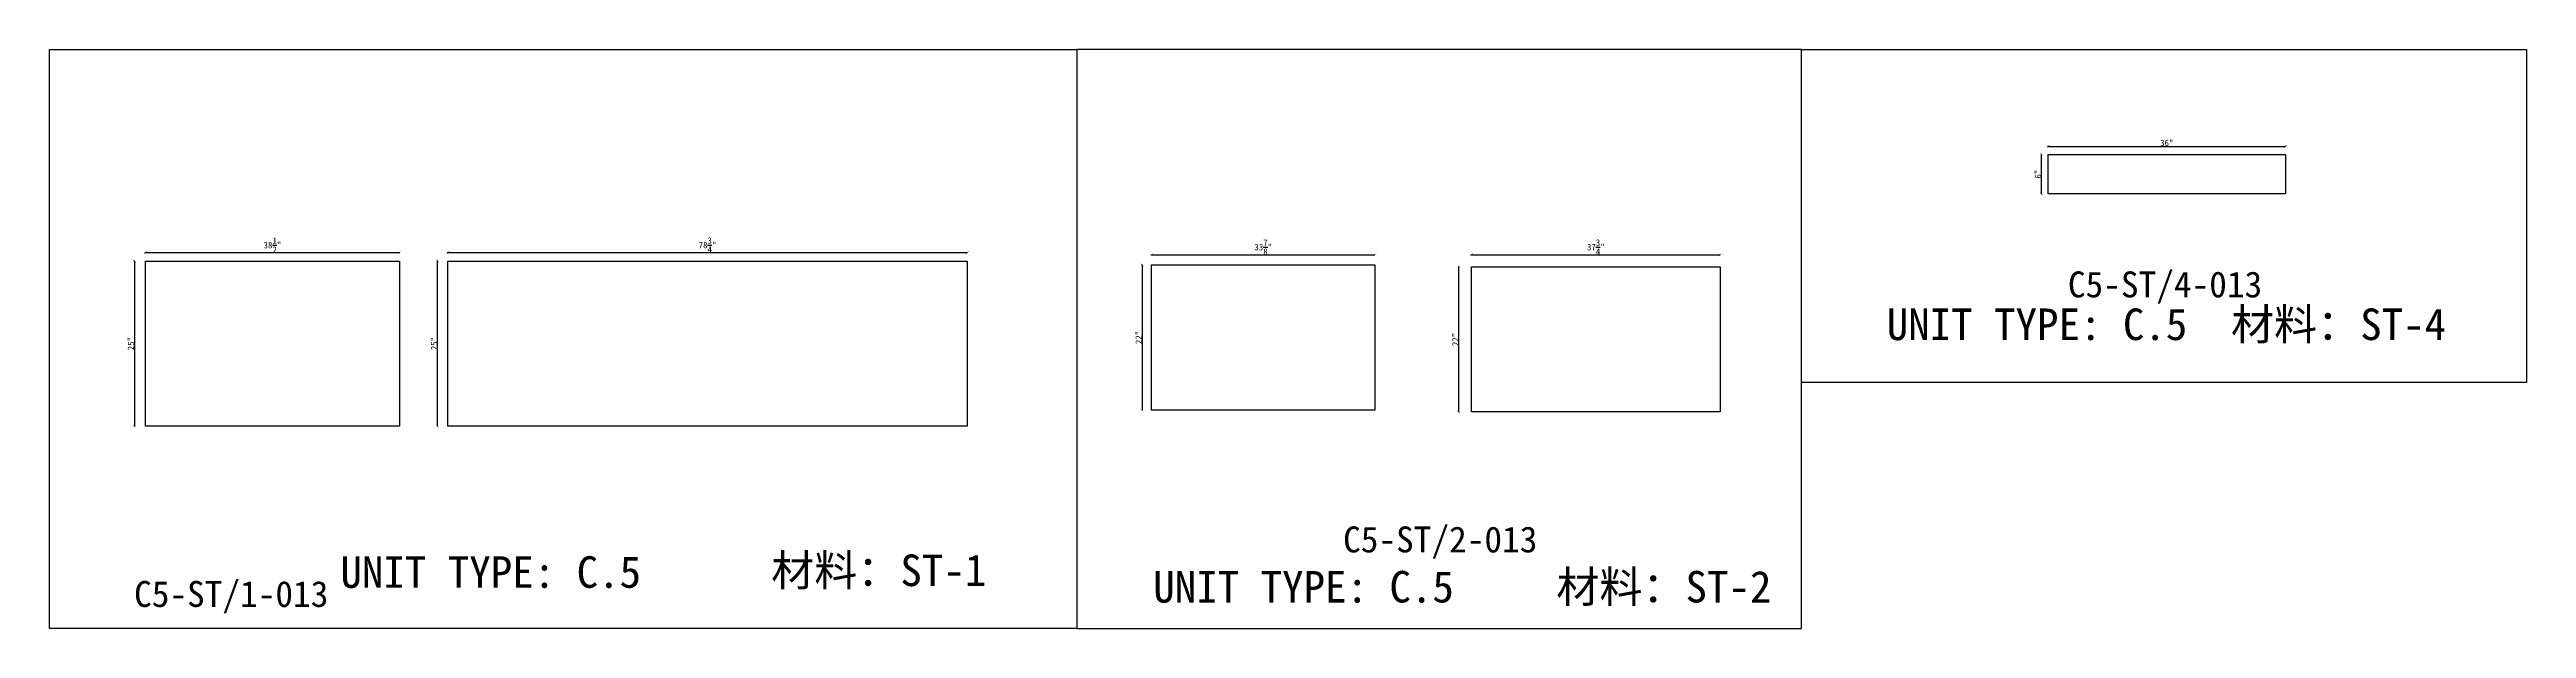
# Model space of a CAD drawing. Header units: millimetres. Extents: x -46966 to 138077, y -48408 to 2116.
# Drawn here: x -46966 to -37426, y -29534 to -27305 of the extents above; entities that cross this region are included whole.
import ezdxf
from ezdxf.enums import TextEntityAlignment as Align

# ---------------------------------------------------------------- set-up
doc = ezdxf.new("R2010")
doc.units = ezdxf.units.MM
doc.layers.add('PART_NUMBER', color=3, linetype='Continuous')
doc.styles.add('样式 1', font='')
doc.styles.get('样式 1').set_extended_font_data('NSimSun')
doc.dimstyles.new('副本 ISO-25', dxfattribs={"dimtxt": 25, "dimasz": 10, "dimexe": 1.5, "dimexo": 0.5, "dimtad": 1, "dimlfac": 0.03937, "dimlunit": 5, "dimtxsty": '样式 1', "dimblk": 'ARCHTICK', "dimcen": 2.5, "dimclrd": 256, "dimclrt": 1, "dimazin": 3, "dimtfac": 1, "dimtmove": 0, "dimatfit": 3, "dimfxlon": 1})

msp = doc.modelspace()

# ---------------------------------------------------------------- texts
at = {"style": '样式 1'}
for s, p in [('UNIT TYPE: C.5', (-39889.784, -28423.784)), ('材料：ST-4', (-38563.503, -28423.784)), ('UNIT TYPE: C.5', (-45845.733, -29377.916)), ('材料：ST-1', (-44186.447, -29371.261)), ('UNIT TYPE: C.5', (-42714.959, -29434.589)), ('材料：ST-2', (-41162.234, -29434.589))]:
    msp.add_text(s, height=121.5865, dxfattribs=at).set_placement(p)
at = {"layer": 'PART_NUMBER', "color": 3, "style": '样式 1'}
for s, p in [('C5-ST/4-013', (-38817.548, -28209.458)), ('C5-ST/2-013', (-41609.422, -29191.627)), ('C5-ST/1-013', (-46266.304, -29401.627))]:
    msp.add_text(s, height=100, dxfattribs=at).set_placement(p, align=Align.MIDDLE_CENTER)

# ---------------------------------------------------------------- blocks, each defined once
blk = doc.blocks.new('_ArchTick')
at = {"color": 0, "linetype": 'ByBlock', "const_width": 0.15}
blk.add_lwpolyline([(-0.5, -0.5), (0.5, 0.5)], dxfattribs=at)
blk = doc.blocks.new('*D132')
at = {"color": 0, "lineweight": -2, "transparency": 16777216}
for p, q in [((-46596.6, -28088.1), (-46596.6, -28085.6)), ((-45618.7, -28088.1), (-45618.7, -28085.6))]:
    blk.add_line(p, q, dxfattribs=at)
at = {"lineweight": -2, "transparency": 16777216}
blk.add_line((-46596.6, -28087.1), (-45618.7, -28087.1), dxfattribs=at)
at = {"layer": 'Defpoints', "color": 0, "transparency": 16777216}
for p in [(-46596.6, -28119.8), (-45618.7, -28087.1), (-45618.7, -28119.8)]:
    blk.add_point(p, dxfattribs=at)
at = {"lineweight": -2, "transparency": 16777216, "xscale": 10, "yscale": 10, "zscale": 10, "rotation": 180}
blk.add_blockref('_ArchTick', (-46596.6, -28087.1), dxfattribs=at)
at = {"lineweight": -2, "transparency": 16777216, "xscale": 10, "yscale": 10, "zscale": 10}
blk.add_blockref('_ArchTick', (-45618.7, -28087.1), dxfattribs=at)
at = {"color": 1, "transparency": 16777216, "insert": (-46107.6, -28058.1), "char_height": 25, "attachment_point": 5, "style": '样式 1'}
blk.add_mtext('\\A1;38{\\H1x;\\S1/2;}"', dxfattribs=at)
blk = doc.blocks.new('*D133')
at = {"color": 0, "lineweight": -2, "transparency": 16777216}
for p, q in [((-46638.5, -28119.8), (-46641, -28119.8)), ((-46638.5, -28754.8), (-46641, -28754.8))]:
    blk.add_line(p, q, dxfattribs=at)
at = {"lineweight": -2, "transparency": 16777216}
blk.add_line((-46639.5, -28119.8), (-46639.5, -28754.8), dxfattribs=at)
at = {"layer": 'Defpoints', "color": 0, "transparency": 16777216}
for p in [(-46596.6, -28119.8), (-46639.5, -28754.8), (-46596.6, -28754.8)]:
    blk.add_point(p, dxfattribs=at)
at = {"lineweight": -2, "transparency": 16777216, "xscale": 10, "yscale": 10, "zscale": 10}
for p, rotation in [((-46639.5, -28119.8), 90), ((-46639.5, -28754.8), 270)]:
    blk.add_blockref('_ArchTick', p, dxfattribs=dict(at, rotation=rotation))
at = {"color": 1, "transparency": 16777216, "insert": (-46652.6, -28437.3), "char_height": 25, "attachment_point": 5, "rotation": 90, "style": '样式 1'}
blk.add_mtext('\\A1;25"', dxfattribs=at)
blk = doc.blocks.new('*D134')
at = {"color": 0, "lineweight": -2, "transparency": 16777216}
for p, q in [((-45431.9, -28088.1), (-45431.9, -28085.6)), ((-43431.7, -28088.1), (-43431.7, -28085.6))]:
    blk.add_line(p, q, dxfattribs=at)
at = {"lineweight": -2, "transparency": 16777216}
blk.add_line((-45431.9, -28087.1), (-43431.7, -28087.1), dxfattribs=at)
at = {"layer": 'Defpoints', "color": 0, "transparency": 16777216}
for p in [(-45431.9, -28119.8), (-43431.7, -28087.1), (-43431.7, -28119.8)]:
    blk.add_point(p, dxfattribs=at)
at = {"lineweight": -2, "transparency": 16777216, "xscale": 10, "yscale": 10, "zscale": 10, "rotation": 180}
blk.add_blockref('_ArchTick', (-45431.9, -28087.1), dxfattribs=at)
at = {"lineweight": -2, "transparency": 16777216, "xscale": 10, "yscale": 10, "zscale": 10}
blk.add_blockref('_ArchTick', (-43431.7, -28087.1), dxfattribs=at)
at = {"color": 1, "transparency": 16777216, "insert": (-44431.8, -28058), "char_height": 25, "attachment_point": 5, "style": '样式 1'}
blk.add_mtext('\\A1;78{\\H1x;\\S3/4;}"', dxfattribs=at)
blk = doc.blocks.new('*D135')
at = {"color": 0, "lineweight": -2, "transparency": 16777216}
for p, q in [((-45470.3, -28119.8), (-45472.8, -28119.8)), ((-45470.3, -28754.8), (-45472.8, -28754.8))]:
    blk.add_line(p, q, dxfattribs=at)
at = {"lineweight": -2, "transparency": 16777216}
blk.add_line((-45471.3, -28754.8), (-45471.3, -28119.8), dxfattribs=at)
at = {"layer": 'Defpoints', "color": 0, "transparency": 16777216}
for p in [(-45471.3, -28119.8), (-45431.9, -28119.8), (-45431.9, -28754.8)]:
    blk.add_point(p, dxfattribs=at)
at = {"lineweight": -2, "transparency": 16777216, "xscale": 10, "yscale": 10, "zscale": 10}
for p, rotation in [((-45471.3, -28119.8), 90), ((-45471.3, -28754.8), 270)]:
    blk.add_blockref('_ArchTick', p, dxfattribs=dict(at, rotation=rotation))
at = {"color": 1, "transparency": 16777216, "insert": (-45484.4, -28437.3), "char_height": 25, "attachment_point": 5, "rotation": 90, "style": '样式 1'}
blk.add_mtext('\\A1;25"', dxfattribs=at)
blk = doc.blocks.new('*D128')
at = {"color": 0, "lineweight": -2, "transparency": 16777216}
for p, q in [((-42721.3, -28096.1), (-42721.3, -28093.6)), ((-41860.9, -28096.1), (-41860.9, -28093.6))]:
    blk.add_line(p, q, dxfattribs=at)
at = {"lineweight": -2, "transparency": 16777216}
blk.add_line((-42721.3, -28095.1), (-41860.9, -28095.1), dxfattribs=at)
at = {"layer": 'Defpoints', "color": 0, "transparency": 16777216}
for p in [(-42721.3, -28134.6), (-41860.9, -28095.1), (-41860.9, -28134.6)]:
    blk.add_point(p, dxfattribs=at)
at = {"lineweight": -2, "transparency": 16777216, "xscale": 10, "yscale": 10, "zscale": 10, "rotation": 180}
blk.add_blockref('_ArchTick', (-42721.3, -28095.1), dxfattribs=at)
at = {"lineweight": -2, "transparency": 16777216, "xscale": 10, "yscale": 10, "zscale": 10}
blk.add_blockref('_ArchTick', (-41860.9, -28095.1), dxfattribs=at)
at = {"color": 1, "transparency": 16777216, "insert": (-42291.1, -28066), "char_height": 25, "attachment_point": 5, "style": '样式 1'}
blk.add_mtext('\\A1;33{\\H1x;\\S7/8;}"', dxfattribs=at)
blk = doc.blocks.new('*D129')
at = {"color": 0, "lineweight": -2, "transparency": 16777216}
for p, q in [((-42757, -28134.6), (-42759.5, -28134.6)), ((-42757, -28693.4), (-42759.5, -28693.4))]:
    blk.add_line(p, q, dxfattribs=at)
at = {"lineweight": -2, "transparency": 16777216}
blk.add_line((-42758, -28134.6), (-42758, -28693.4), dxfattribs=at)
at = {"layer": 'Defpoints', "color": 0, "transparency": 16777216}
for p in [(-42721.3, -28134.6), (-42758, -28693.4), (-42721.3, -28693.4)]:
    blk.add_point(p, dxfattribs=at)
at = {"lineweight": -2, "transparency": 16777216, "xscale": 10, "yscale": 10, "zscale": 10}
for p, rotation in [((-42758, -28134.6), 90), ((-42758, -28693.4), 270)]:
    blk.add_blockref('_ArchTick', p, dxfattribs=dict(at, rotation=rotation))
at = {"color": 1, "transparency": 16777216, "insert": (-42771.1, -28414), "char_height": 25, "attachment_point": 5, "rotation": 90, "style": '样式 1'}
blk.add_mtext('\\A1;22"', dxfattribs=at)
blk = doc.blocks.new('*D130')
at = {"color": 0, "lineweight": -2, "transparency": 16777216}
for p, q in [((-41489.6, -28096.1), (-41489.6, -28093.6)), ((-40530.7, -28096.1), (-40530.7, -28093.6))]:
    blk.add_line(p, q, dxfattribs=at)
at = {"lineweight": -2, "transparency": 16777216}
blk.add_line((-41489.6, -28095.1), (-40530.7, -28095.1), dxfattribs=at)
at = {"layer": 'Defpoints', "color": 0, "transparency": 16777216}
for p in [(-41489.6, -28142), (-40530.7, -28095.1), (-40530.7, -28142)]:
    blk.add_point(p, dxfattribs=at)
at = {"lineweight": -2, "transparency": 16777216, "xscale": 10, "yscale": 10, "zscale": 10, "rotation": 180}
blk.add_blockref('_ArchTick', (-41489.6, -28095.1), dxfattribs=at)
at = {"lineweight": -2, "transparency": 16777216, "xscale": 10, "yscale": 10, "zscale": 10}
blk.add_blockref('_ArchTick', (-40530.7, -28095.1), dxfattribs=at)
at = {"color": 1, "transparency": 16777216, "insert": (-41010.1, -28066), "char_height": 25, "attachment_point": 5, "style": '样式 1'}
blk.add_mtext('\\A1;37{\\H1x;\\S3/4;}"', dxfattribs=at)
blk = doc.blocks.new('*D131')
at = {"color": 0, "lineweight": -2, "transparency": 16777216}
for p, q in [((-41536.7, -28142), (-41539.2, -28142)), ((-41536.7, -28700.8), (-41539.2, -28700.8))]:
    blk.add_line(p, q, dxfattribs=at)
at = {"lineweight": -2, "transparency": 16777216}
blk.add_line((-41537.7, -28700.8), (-41537.7, -28142), dxfattribs=at)
at = {"layer": 'Defpoints', "color": 0, "transparency": 16777216}
for p in [(-41537.7, -28142), (-41489.6, -28142), (-41489.6, -28700.8)]:
    blk.add_point(p, dxfattribs=at)
at = {"lineweight": -2, "transparency": 16777216, "xscale": 10, "yscale": 10, "zscale": 10}
for p, rotation in [((-41537.7, -28142), 90), ((-41537.7, -28700.8), 270)]:
    blk.add_blockref('_ArchTick', p, dxfattribs=dict(at, rotation=rotation))
at = {"color": 1, "transparency": 16777216, "insert": (-41550.8, -28421.4), "char_height": 25, "attachment_point": 5, "rotation": 90, "style": '样式 1'}
blk.add_mtext('\\A1;22"', dxfattribs=at)
blk = doc.blocks.new('*D136')
at = {"color": 0, "lineweight": -2, "transparency": 16777216}
for p, q in [((-39268.1, -27678.8), (-39268.1, -27676.3)), ((-38353.7, -27678.8), (-38353.7, -27676.3))]:
    blk.add_line(p, q, dxfattribs=at)
at = {"lineweight": -2, "transparency": 16777216}
blk.add_line((-39268.1, -27677.8), (-38353.7, -27677.8), dxfattribs=at)
at = {"layer": 'Defpoints', "color": 0, "transparency": 16777216}
for p in [(-39268.1, -27708.6), (-38353.7, -27677.8), (-38353.7, -27708.6)]:
    blk.add_point(p, dxfattribs=at)
at = {"lineweight": -2, "transparency": 16777216, "xscale": 10, "yscale": 10, "zscale": 10, "rotation": 180}
blk.add_blockref('_ArchTick', (-39268.1, -27677.8), dxfattribs=at)
at = {"lineweight": -2, "transparency": 16777216, "xscale": 10, "yscale": 10, "zscale": 10}
blk.add_blockref('_ArchTick', (-38353.7, -27677.8), dxfattribs=at)
at = {"color": 1, "transparency": 16777216, "insert": (-38810.9, -27664.7), "char_height": 25, "attachment_point": 5, "style": '样式 1'}
blk.add_mtext('\\A1;36"', dxfattribs=at)
blk = doc.blocks.new('*D137')
at = {"color": 0, "lineweight": -2, "transparency": 16777216}
for p, q in [((-39292.9, -27708.6), (-39295.4, -27708.6)), ((-39292.9, -27861), (-39295.4, -27861))]:
    blk.add_line(p, q, dxfattribs=at)
at = {"lineweight": -2, "transparency": 16777216}
blk.add_line((-39293.9, -27861), (-39293.9, -27708.6), dxfattribs=at)
at = {"layer": 'Defpoints', "color": 0, "transparency": 16777216}
for p in [(-39293.9, -27708.6), (-39268.1, -27708.6), (-39268.1, -27861)]:
    blk.add_point(p, dxfattribs=at)
at = {"lineweight": -2, "transparency": 16777216, "xscale": 10, "yscale": 10, "zscale": 10}
for p, rotation in [((-39293.9, -27708.6), 90), ((-39293.9, -27861), 270)]:
    blk.add_blockref('_ArchTick', p, dxfattribs=dict(at, rotation=rotation))
at = {"color": 1, "transparency": 16777216, "insert": (-39307.1, -27784.8), "char_height": 25, "attachment_point": 5, "rotation": 90, "style": '样式 1'}
blk.add_mtext('\\A1;6"', dxfattribs=at)

# ---------------------------------------------------------------- dimensions: what is measured, and where the dimension line sits
for base, p1, p2, picture, middle in [((-38353.692, -27677.791), (-39268.092, -27708.627), (-38353.692, -27708.627), '*D136', (-38810.892, -27664.666)), ((-45618.668, -28087.103), (-46596.568, -28119.778), (-45618.668, -28119.778), '*D132', (-46107.618, -28058.08)), ((-43431.664, -28087.103), (-45431.914, -28119.778), (-43431.664, -28119.778), '*D134', (-44431.789, -28058.01)), ((-41860.924, -28095.141), (-42721.349, -28134.567), (-41860.924, -28134.567), '*D128', (-42291.136, -28066.047)), ((-40530.711, -28095.141), (-41489.561, -28141.998), (-40530.711, -28141.998), '*D130', (-41010.136, -28066.047))]:
    dim = msp.add_linear_dim(base=base, p1=p1, p2=p2, dimstyle='副本 ISO-25')
    dim.commit()
    dim.dimension.update_dxf_attribs({"geometry": picture, "text_midpoint": middle})
for base, p1, p2, picture, middle in [((-39293.927, -27708.627), (-39268.092, -27861.027), (-39268.092, -27708.627), '*D137', (-39307.052, -27784.827)), ((-46639.522, -28754.778), (-46596.568, -28119.778), (-46596.568, -28754.778), '*D133', (-46652.647, -28437.278)), ((-45471.27, -28119.778), (-45431.914, -28754.778), (-45431.914, -28119.778), '*D135', (-45484.395, -28437.278)), ((-42757.995, -28693.367), (-42721.349, -28134.567), (-42721.349, -28693.367), '*D129', (-42771.12, -28413.967)), ((-41537.67, -28141.998), (-41489.561, -28700.798), (-41489.561, -28141.998), '*D131', (-41550.795, -28421.398))]:
    dim = msp.add_linear_dim(base=base, p1=p1, p2=p2, angle=90, dimstyle='副本 ISO-25')
    dim.commit()
    dim.dimension.update_dxf_attribs({"geometry": picture, "text_midpoint": middle})

# ---------------------------------------------------------------- linework, layer by layer
at = {"color": 1}
for points in [[(-46966.168, -27304.891), (-43009.286, -27304.891), (-43009.286, -29534.458), (-46966.168, -29534.458)], [(-43009.286, -29534.458), (-40217.412, -29534.458), (-40217.412, -27304.891), (-43009.286, -27304.891)], [(-40217.412, -27304.891), (-37425.537, -27304.891), (-37425.537, -28587.288), (-40217.412, -28587.288)]]:
    msp.add_lwpolyline(points, close=True, dxfattribs=at)
for points in [[(-39268.092, -27708.627), (-38353.692, -27708.627), (-38353.692, -27861.027), (-39268.092, -27861.027)], [(-46596.568, -28119.778), (-45618.668, -28119.778), (-45618.668, -28754.778), (-46596.568, -28754.778)], [(-45431.914, -28119.778), (-43431.664, -28119.778), (-43431.664, -28754.778), (-45431.914, -28754.778)], [(-42721.349, -28134.567), (-41860.924, -28134.567), (-41860.924, -28693.367), (-42721.349, -28693.367)], [(-41489.561, -28141.998), (-40530.711, -28141.998), (-40530.711, -28700.798), (-41489.561, -28700.798)]]:
    msp.add_lwpolyline(points, close=True)

msp.set_redraw_order([(e.dxf.handle, doc.entitydb.next_handle()) for e in msp.query("TEXT MTEXT ATTDEF DIMENSION ARC_DIMENSION")])  # texts and dimensions are drawn at this point

doc.saveas('drawing.dxf')
